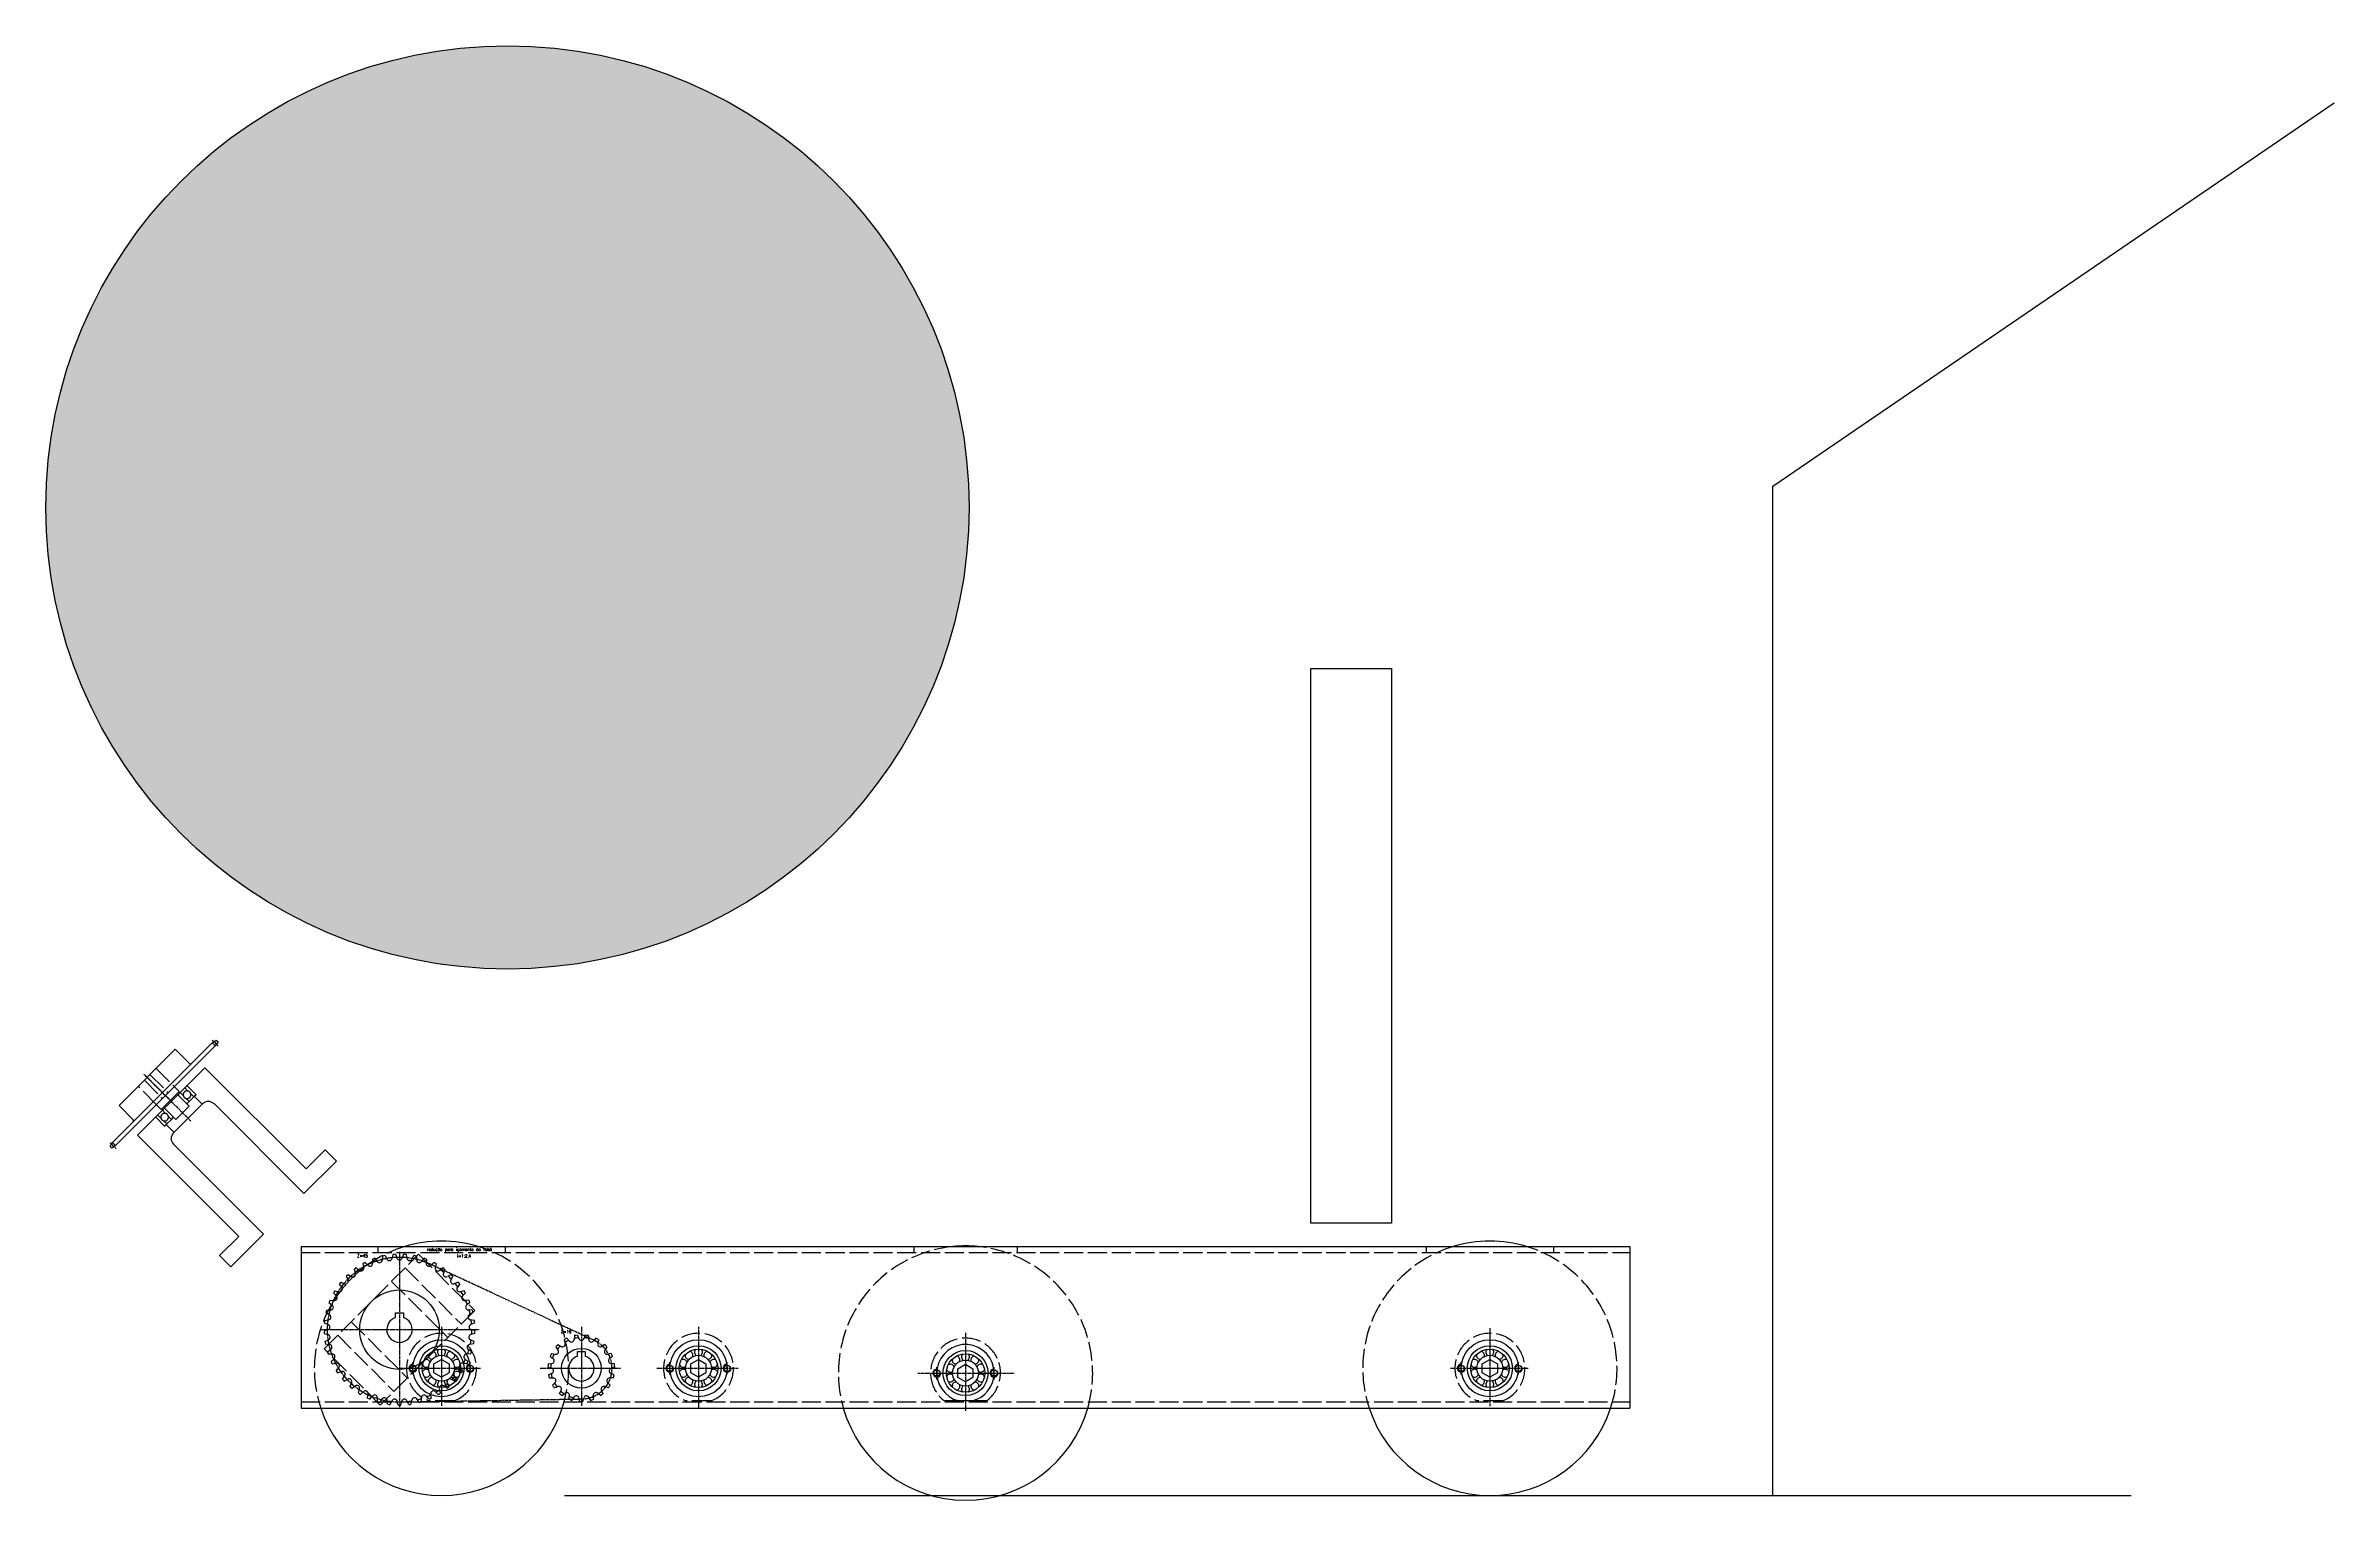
# Model space of a CAD drawing. Extents: x -2365 to 476, y -281 to 1709.
# Drawn here: x -963 to 476, y 794 to 1709 of the extents above; entities that cross this region are included whole.
import ezdxf

# ---------------------------------------------------------------- set-up
doc = ezdxf.new("R2010")
doc.units = 0
doc.linetypes.add('DASHED', pattern=[15, 12, -3])
doc.linetypes.add('DOT_CENTER', pattern=[2, 1.25, -0.25, 0.25, -0.25])
doc.layers.get('0').update_dxf_attribs({"linetype": 'CONTINUOUS'})
doc.layers.add('1', color=7, linetype='CONTINUOUS')
doc.styles.add('CONVERTER_1', font='txt.shx', dxfattribs={"width": 0.9, "oblique": 15})

# ---------------------------------------------------------------- blocks, each defined once
blk = doc.blocks.new('N__76', base_point=(-790.5, 852.2))
at = {"layer": '1', "color": 4, "linetype": 'DOT_CENTER'}
for p, q in [((-740.8, 950.6), (-740.8, 852.2)), ((-790.5, 901.7), (-690.6, 901.7))]:
    blk.add_line(p, q, dxfattribs=at)
at = {"layer": '1', "color": 7, "linetype": 'Continuous'}
for p, q in [((-773.2, 936.4), (-771, 935.1)), ((-769.4, 939.7), (-768.5, 937.2)), ((-768.1, 940.6), (-766, 939)), ((-763.9, 943.3), (-763.3, 940.7)), ((-762.4, 944), (-760.6, 942.1)), ((-757.8, 946.1), (-757.7, 943.4)), ((-756.3, 946.6), (-754.8, 944.5)), ((-751.5, 948), (-751.7, 945.4)), ((-749.9, 948.3), (-748.7, 946)), ((-745, 949), (-745.5, 946.5)), ((-743.3, 949.1), (-742.4, 946.7)), ((-738.3, 949.1), (-739.2, 946.7)), ((-736.7, 949), (-736.2, 946.5)), ((-731.8, 948.3), (-733, 946)), ((-730.2, 948), (-730, 945.4)), ((-725.4, 946.6), (-726.9, 944.5)), ((-723.8, 946.1), (-724, 943.4)), ((-719.3, 944), (-721.1, 942.1)), ((-717.8, 943.3), (-718.4, 940.7)), ((-713.6, 940.6), (-715.7, 939)), ((-712.3, 939.7), (-713.2, 937.2)), ((-708.4, 936.4), (-710.7, 935.1)), ((-782.4, 924.8), (-780.5, 922.9)), ((-781.6, 926.2), (-779, 925.5)), ((-778.8, 930.3), (-777.2, 928.2)), ((-777.8, 931.6), (-775.3, 930.6)), ((-774.4, 935.3), (-773.2, 933)), ((-707.3, 935.3), (-708.5, 933)), ((-703.9, 931.6), (-706.4, 930.6)), ((-702.9, 930.3), (-704.5, 928.2)), ((-700.1, 926.2), (-702.7, 925.5)), ((-699.3, 924.8), (-701.1, 922.9)), ((-788, 907.5), (-785.4, 907.9)), ((-787.1, 912.4), (-784.8, 911.1)), ((-786.7, 914), (-784.1, 914.1)), ((-785.2, 918.7), (-783.1, 917.1)), ((-784.6, 920.3), (-781.9, 920)), ((-743.3, 909.3), (-743.3, 912.3)), ((-743.3, 912.3), (-738.3, 912.3)), ((-738.3, 912.3), (-738.3, 909.3)), ((-697.1, 920.3), (-699.7, 920)), ((-696.5, 918.7), (-698.6, 917.1)), ((-695, 914), (-697.6, 914.1)), ((-694.6, 912.4), (-696.8, 911.1)), ((-693.7, 907.5), (-696.3, 907.9)), ((-788.3, 900.9), (-785.8, 901.7)), ((-788.3, 899.2), (-785.7, 898.6)), ((-788.2, 905.9), (-785.7, 904.9)), ((-787.7, 894.3), (-785.4, 895.4)), ((-693.9, 894.3), (-696.3, 895.4)), ((-693.5, 905.9), (-696, 904.9)), ((-693.4, 899.2), (-696, 898.6)), ((-693.3, 900.9), (-695.8, 901.7)), ((-787.5, 892.7), (-784.8, 892.4)), ((-786.3, 887.8), (-784.1, 889.3)), ((-785.8, 886.3), (-783.1, 886.4)), ((-783.9, 881.6), (-781.9, 883.4)), ((-783.2, 880.2), (-780.6, 880.6)), ((-698.5, 880.2), (-701.1, 880.6)), ((-697.8, 881.6), (-699.7, 883.4)), ((-695.9, 886.3), (-698.6, 886.4)), ((-695.4, 887.8), (-697.6, 889.3)), ((-694.2, 892.7), (-696.8, 892.4)), ((-780.7, 875.8), (-779, 877.8)), ((-779.8, 874.5), (-777.2, 875.3)), ((-776.7, 870.5), (-775.3, 872.8)), ((-775.6, 869.3), (-773.2, 870.5)), ((-772, 865.9), (-770.9, 868.3)), ((-770.7, 864.8), (-768.6, 866.3)), ((-766.7, 861.9), (-766, 864.4)), ((-715, 861.9), (-715.7, 864.4)), ((-710.9, 864.8), (-713.1, 866.3)), ((-709.7, 865.9), (-710.8, 868.3)), ((-706.1, 869.3), (-708.5, 870.5)), ((-705, 870.5), (-706.4, 872.8)), ((-701.9, 874.5), (-704.4, 875.3)), ((-701, 875.8), (-702.7, 877.8)), ((-765.3, 861), (-763.4, 862.8)), ((-760.9, 858.7), (-760.5, 861.3)), ((-759.4, 858), (-757.7, 860)), ((-754.7, 856.3), (-754.7, 858.9)), ((-753.1, 855.8), (-751.7, 858.1)), ((-748.3, 854.8), (-748.6, 857.4)), ((-746.6, 854.6), (-745.6, 857)), ((-741.7, 854.2), (-742.4, 856.8)), ((-740, 854.2), (-739.3, 856.8)), ((-735, 854.6), (-736.1, 857)), ((-733.4, 854.8), (-733.1, 857.4)), ((-728.5, 855.8), (-729.9, 858.1)), ((-727, 856.3), (-727, 858.9)), ((-722.3, 858), (-724, 860)), ((-720.8, 858.7), (-721.1, 861.3)), ((-716.4, 861), (-718.3, 862.8))]:
    blk.add_line(p, q, dxfattribs=at)
blk.add_circle((-740.8, 901.7), 25, dxfattribs=at)
for centre, radius, start, end in [((-740.8, 901.7), 47.5, 133.0152, 134.9848), ((-770.1, 936.6), 1.7, -120, 20), ((-740.8, 901.7), 47.5, 125.0152, 126.9848), ((-740.8, 901.7), 45.5, 124.2605, 127.7395), ((-765, 940.3), 1.7, -128, 12), ((-740.8, 901.7), 47.5, 117.0152, 118.9848), ((-740.8, 901.7), 45.5, 116.2605, 119.7395), ((-759.4, 943.3), 1.7, -136, 4), ((-740.8, 901.7), 47.5, 109.0152, 110.9848), ((-740.8, 901.7), 45.5, 108.2605, 111.7395), ((-753.4, 945.5), 1.7, -144, -4), ((-740.8, 901.7), 45.5, 100.2605, 103.7395), ((-740.8, 901.7), 47.5, 101.0152, 102.9848), ((-747.2, 946.8), 1.7, -152, -12), ((-740.8, 901.7), 45.5, 92.2605, 95.7395), ((-740.8, 901.7), 47.5, 93.0152, 94.9848), ((-740.8, 947.3), 1.7, -160, -20), ((-740.8, 901.7), 45.5, 84.2605, 87.7395), ((-740.8, 901.7), 47.5, 85.0152, 86.9848), ((-734.5, 946.8), 1.7, -168, -28), ((-740.8, 901.7), 45.5, 76.2605, 79.7395), ((-740.8, 901.7), 47.5, 77.0152, 78.9848), ((-728.3, 945.5), 1.7, -176, -36), ((-740.8, 901.7), 45.5, 68.2605, 71.7395), ((-740.8, 901.7), 47.5, 69.0152, 70.9848), ((-722.3, 943.3), 1.7, 176, -44), ((-740.8, 901.7), 45.5, 60.2605, 63.7395), ((-740.8, 901.7), 47.5, 61.0152, 62.9848), ((-716.7, 940.3), 1.7, 168, -52), ((-740.8, 901.7), 45.5, 52.2605, 55.7395), ((-740.8, 901.7), 47.5, 53.0152, 54.9848), ((-711.6, 936.6), 1.7, 160, -60), ((-740.8, 901.7), 47.5, 45.0152, 46.9848), ((-740.8, 901.7), 47.5, 149.0152, 150.9848), ((-781.8, 921.7), 1.7, -96, 44), ((-740.8, 901.7), 45.5, 148.2605, 151.7395), ((-778.6, 927.2), 1.7, -104, 36), ((-740.8, 901.7), 47.5, 141.0152, 142.9848), ((-740.8, 901.7), 45.5, 140.2605, 143.7395), ((-774.7, 932.2), 1.7, -112, 28), ((-740.8, 901.7), 45.5, 132.2605, 135.7395), ((-740.8, 901.7), 45.5, 44.2605, 47.7395), ((-707, 932.2), 1.7, 152, -68), ((-740.8, 901.7), 45.5, 36.2605, 39.7395), ((-703.1, 927.2), 1.7, 144, -76), ((-740.8, 901.7), 47.5, 37.0152, 38.9848), ((-740.8, 901.7), 45.5, 28.2605, 31.7395), ((-699.9, 921.7), 1.7, 136, -84), ((-740.8, 901.7), 47.5, 29.0152, 30.9848), ((-740.8, 901.7), 47.5, 173.0152, 174.9848), ((-740.8, 901.7), 47.5, 165.0152, 166.9848), ((-740.8, 901.7), 45.5, 172.2605, 175.7395), ((-785.7, 909.6), 1.7, -80, 60), ((-740.8, 901.7), 45.5, 164.2605, 167.7395), ((-740.8, 901.7), 47.5, 157.0152, 158.9848), ((-784.1, 915.8), 1.7, -88, 52), ((-740.8, 901.7), 45.5, 156.2605, 159.7395), ((-740.8, 901.7), 8, 108.21, 71.79), ((-697.5, 915.8), 1.7, 128, -92), ((-740.8, 901.7), 45.5, 20.2605, 23.7395), ((-696, 909.6), 1.7, 120, -100), ((-740.8, 901.7), 47.5, 21.0152, 22.9848), ((-740.8, 901.7), 45.5, 12.2605, 15.7395), ((-740.8, 901.7), 45.5, 4.2605, 7.7395), ((-740.8, 901.7), 47.5, 13.0152, 14.9848), ((-740.8, 901.7), 47.5, 5.0152, 6.9848), ((-740.8, 901.7), 47.5, -178.9848, -177.0152), ((-740.8, 901.7), 47.5, -170.9848, -169.0152), ((-740.8, 901.7), 45.5, -179.7395, -176.2605), ((-740.8, 901.7), 45.5, -171.7395, -168.2605), ((-786.3, 903.3), 1.7, -72, 68), ((-786.1, 897), 1.7, -64, 76), ((-695.5, 897), 1.7, 104, -116), ((-695.3, 903.3), 1.7, 112, -108), ((-740.8, 901.7), 45.5, -11.7395, -8.2605), ((-740.8, 901.7), 45.5, -3.7395, -0.2605), ((-740.8, 901.7), 47.5, -10.9848, -9.0152), ((-740.8, 901.7), 47.5, -2.9848, -1.0152), ((-740.8, 901.7), 47.5, -162.9848, -161.0152), ((-785, 890.7), 1.7, -56, 84), ((-740.8, 901.7), 45.5, -163.7395, -160.2605), ((-740.8, 901.7), 47.5, -154.9848, -153.0152), ((-783.1, 884.7), 1.7, -48, 92), ((-740.8, 901.7), 45.5, -155.7395, -152.2605), ((-780.3, 878.9), 1.7, -40, 100), ((-701.4, 878.9), 1.7, 80, -140), ((-740.8, 901.7), 45.5, -27.7395, -24.2605), ((-698.6, 884.7), 1.7, 88, -132), ((-740.8, 901.7), 47.5, -26.9848, -25.0152), ((-696.6, 890.7), 1.7, 96, -124), ((-740.8, 901.7), 45.5, -19.7395, -16.2605), ((-740.8, 901.7), 47.5, -18.9848, -17.0152), ((-740.8, 901.7), 47.5, -146.9848, -145.0152), ((-740.8, 901.7), 45.5, -147.7395, -144.2605), ((-776.7, 873.7), 1.7, -32, 108), ((-740.8, 901.7), 47.5, -138.9848, -137.0152), ((-740.8, 901.7), 45.5, -139.7395, -136.2605), ((-772.5, 869), 1.7, -24, 116), ((-740.8, 901.7), 47.5, -130.9848, -129.0152), ((-740.8, 901.7), 45.5, -131.7395, -128.2605), ((-767.6, 864.9), 1.7, -16, 124), ((-714.1, 864.9), 1.7, 56, -164), ((-740.8, 901.7), 45.5, -51.7395, -48.2605), ((-709.2, 869), 1.7, 64, -156), ((-740.8, 901.7), 47.5, -50.9848, -49.0152), ((-740.8, 901.7), 45.5, -43.7395, -40.2605), ((-705, 873.7), 1.7, 72, -148), ((-740.8, 901.7), 47.5, -42.9848, -41.0152), ((-740.8, 901.7), 45.5, -35.7395, -32.2605), ((-740.8, 901.7), 47.5, -34.9848, -33.0152), ((-740.8, 901.7), 47.5, -122.9848, -121.0152), ((-740.8, 901.7), 45.5, -123.7395, -120.2605), ((-762.2, 861.5), 1.7, -8, 132), ((-740.8, 901.7), 47.5, -114.9848, -113.0152), ((-740.8, 901.7), 45.5, -115.7395, -112.2605), ((-756.4, 858.9), 1.7, 0, 140), ((-740.8, 901.7), 45.5, -107.7395, -104.2605), ((-740.8, 901.7), 47.5, -106.9848, -105.0152), ((-750.3, 857.2), 1.7, 8, 148), ((-740.8, 901.7), 45.5, -99.7395, -96.2605), ((-740.8, 901.7), 47.5, -98.9848, -97.0152), ((-744, 856.3), 1.7, 16, 156), ((-740.8, 901.7), 45.5, -91.7395, -88.2605), ((-740.8, 901.7), 47.5, -90.9848, -89.0152), ((-737.7, 856.3), 1.7, 24, 164), ((-740.8, 901.7), 45.5, -83.7395, -80.2605), ((-740.8, 901.7), 47.5, -82.9848, -81.0152), ((-731.4, 857.2), 1.7, 32, 172), ((-740.8, 901.7), 45.5, -75.7395, -72.2605), ((-740.8, 901.7), 47.5, -74.9848, -73.0152), ((-725.3, 858.9), 1.7, 40, 180), ((-740.8, 901.7), 45.5, -67.7395, -64.2605), ((-740.8, 901.7), 47.5, -66.9848, -65.0152), ((-719.5, 861.5), 1.7, 48, -172), ((-740.8, 901.7), 45.5, -59.7395, -56.2605), ((-740.8, 901.7), 47.5, -58.9848, -57.0152)]:
    blk.add_arc(centre, radius, start, end, dxfattribs=at)
at = {"layer": '1', "color": 3, "style": 'CONVERTER_1', "width": 0.9}
for s, p in [('redução para içamento do robô', (-723.5, 951.2)), ('Z=45', (-767.4, 947.2)), ('i=1:2,4', (-704.6, 947))]:
    blk.add_text(s, height=2, dxfattribs=at).set_placement(p)
blk = doc.blocks.new('L__77', base_point=(-652.4, 853.6))
at = {"layer": '1', "color": 7, "linetype": 'Continuous'}
for p, q in [((-637.3, 895.4), (-636.6, 893.1)), ((-635.5, 896.3), (-633.9, 894.5)), ((-630.8, 897.9), (-631, 895.5)), ((-628.9, 898.2), (-628, 896)), ((-623.9, 898.2), (-624.8, 896)), ((-622, 897.9), (-621.8, 895.5)), ((-617.3, 896.3), (-618.8, 894.5)), ((-615.5, 895.4), (-616.2, 893.1)), ((-647.2, 880.1), (-644.9, 880.4)), ((-646, 884.9), (-644.1, 883.5)), ((-645.2, 886.7), (-642.9, 886.3)), ((-642.5, 890.9), (-641.1, 888.9)), ((-641.1, 892.3), (-639.1, 891.1)), ((-628.9, 888), (-623.9, 888)), ((-628.9, 885), (-628.9, 888)), ((-623.9, 888), (-623.9, 885)), ((-611.6, 892.3), (-613.7, 891.1)), ((-610.3, 890.9), (-611.6, 888.9)), ((-607.6, 886.7), (-609.9, 886.3)), ((-606.8, 884.9), (-608.7, 883.5)), ((-605.6, 880.1), (-607.9, 880.4)), ((-647.4, 878.1), (-645.1, 877.4)), ((-647, 873.2), (-644.9, 874.3)), ((-646.5, 871.3), (-644.1, 871.3)), ((-644.5, 866.8), (-642.8, 868.4)), ((-643.4, 865.1), (-641.2, 865.9)), ((-609.4, 865.1), (-611.6, 865.9)), ((-608.3, 866.8), (-609.9, 868.4)), ((-606.3, 871.3), (-608.7, 871.3)), ((-605.8, 873.2), (-607.9, 874.3)), ((-605.4, 878.1), (-607.7, 877.4)), ((-640.1, 861.4), (-639, 863.6)), ((-638.5, 860.2), (-636.7, 861.7)), ((-634.2, 857.9), (-633.9, 860.2)), ((-632.3, 857.2), (-631, 859.2)), ((-627.4, 856.4), (-627.9, 858.7)), ((-625.4, 856.4), (-624.9, 858.7)), ((-620.5, 857.2), (-621.8, 859.2)), ((-618.6, 857.9), (-618.9, 860.2)), ((-614.3, 860.2), (-616.1, 861.7)), ((-612.7, 861.4), (-613.7, 863.6))]:
    blk.add_line(p, q, dxfattribs=at)
at = {"layer": '1', "color": 4, "linetype": 'DOT_CENTER'}
for p, q in [((-626.4, 903.5), (-626.4, 853.6)), ((-652.4, 877.4), (-601.8, 877.4))]:
    blk.add_line(p, q, dxfattribs=at)
at = {"layer": '1', "color": 7, "linetype": 'Continuous'}
blk.add_circle((-626.4, 877.4), 12.5, dxfattribs=at)
for centre, radius, start, end in [((-638.2, 892.6), 1.7, -120.1053, 15.8947), ((-626.4, 877.4), 21, 115.6903, 121.1518), ((-626.4, 877.4), 19.3, 114.3002, 122.542), ((-632.7, 895.6), 1.7, -139.0526, -3.0526), ((-626.4, 877.4), 19.3, 95.3528, 103.5946), ((-626.4, 877.4), 21, 96.7429, 102.2045), ((-626.4, 896.7), 1.7, -158, -22), ((-626.4, 877.4), 19.3, 76.4054, 84.6472), ((-626.4, 877.4), 21, 77.7955, 83.2571), ((-620.1, 895.6), 1.7, -176.9474, -40.9474), ((-626.4, 877.4), 19.3, 57.458, 65.6998), ((-626.4, 877.4), 21, 58.8482, 64.3097), ((-614.5, 892.6), 1.7, 164.1053, -59.8947), ((-626.4, 877.4), 21, 172.5324, 177.9939), ((-626.4, 877.4), 21, 153.585, 159.0466), ((-626.4, 877.4), 19.3, 171.1423, 179.3841), ((-645.1, 882.1), 1.7, -82.2105, 53.7895), ((-626.4, 877.4), 19.3, 152.1949, 160.4367), ((-642.5, 887.9), 1.7, -101.1579, 34.8421), ((-626.4, 877.4), 21, 134.6377, 140.0992), ((-626.4, 877.4), 19.3, 133.2475, 141.4893), ((-626.4, 877.4), 8, 108.21, 71.79), ((-626.4, 877.4), 19.3, 38.5107, 46.7525), ((-610.2, 887.9), 1.7, 145.1579, -78.8421), ((-626.4, 877.4), 21, 39.9008, 45.3623), ((-607.7, 882.1), 1.7, 126.2105, -97.7895), ((-626.4, 877.4), 19.3, 19.5633, 27.8051), ((-626.4, 877.4), 21, 20.9534, 26.415), ((-626.4, 877.4), 19.3, 0.6159, 8.8577), ((-626.4, 877.4), 21, 2.0061, 7.4676), ((-626.4, 877.4), 21, -168.5202, -163.0587), ((-626.4, 877.4), 19.3, -169.9104, -161.6686), ((-645.6, 875.8), 1.7, -63.2632, 72.7368), ((-626.4, 877.4), 21, -149.5729, -144.1113), ((-644.1, 869.6), 1.7, -44.3158, 91.6842), ((-626.4, 877.4), 19.3, -150.963, -142.7212), ((-640.6, 864.3), 1.7, -25.3684, 110.6316), ((-612.2, 864.3), 1.7, 69.3684, -154.6316), ((-626.4, 877.4), 19.3, -37.2788, -29.037), ((-608.7, 869.6), 1.7, 88.3158, -135.6842), ((-626.4, 877.4), 21, -35.8887, -30.4271), ((-607.2, 875.8), 1.7, 107.2632, -116.7368), ((-626.4, 877.4), 19.3, -18.3314, -10.0896), ((-626.4, 877.4), 21, -16.9413, -11.4798), ((-626.4, 877.4), 21, -130.6255, -125.164), ((-626.4, 877.4), 19.3, -132.0156, -123.7738), ((-635.6, 860.4), 1.7, -6.4211, 129.5789), ((-626.4, 877.4), 21, -111.6781, -106.2166), ((-626.4, 877.4), 19.3, -113.0683, -104.8265), ((-629.6, 858.4), 1.7, 12.5263, 148.5263), ((-626.4, 877.4), 19.3, -94.1209, -85.8791), ((-626.4, 877.4), 21, -92.7308, -87.2692), ((-623.2, 858.4), 1.7, 31.4737, 167.4737), ((-626.4, 877.4), 19.3, -75.1735, -66.9317), ((-626.4, 877.4), 21, -73.7834, -68.3219), ((-617.2, 860.4), 1.7, 50.4211, -173.5789), ((-626.4, 877.4), 19.3, -56.2262, -47.9844), ((-626.4, 877.4), 21, -54.836, -49.3745)]:
    blk.add_arc(centre, radius, start, end, dxfattribs=at)
at = {"layer": '1', "color": 3, "style": 'CONVERTER_1', "width": 0.9}
blk.add_text('Z=19', height=2, dxfattribs=at).set_placement((-639.3, 899.4))
blk = doc.blocks.new('TOP__78', base_point=(-446.3, 541.3))
at = {"layer": '1', "color": 7, "linetype": 'Continuous'}
for p, q in [((-802.7, 954), (33.3, 954)), ((-802.7, 954), (-802.7, 852.4)), ((33.3, 954), (33.3, 852.4)), ((-557.5, 880.1), (-552.7, 882.9)), ((-557.5, 874.6), (-557.5, 880.1)), ((-552.7, 882.9), (-548, 880.1)), ((-548, 880.1), (-548, 874.6)), ((-389.5, 877.1), (-384.7, 879.9)), ((-384.7, 879.9), (-380, 877.1)), ((-59.6, 880.1), (-54.8, 882.9)), ((-59.6, 874.6), (-59.6, 880.1)), ((-54.8, 882.9), (-50, 880.1)), ((-50, 880.1), (-50, 874.6)), ((-552.7, 871.9), (-557.5, 874.6)), ((-548, 874.6), (-552.7, 871.9)), ((-389.5, 871.6), (-389.5, 877.1)), ((-384.7, 868.9), (-389.5, 871.6)), ((-380, 871.6), (-384.7, 868.9)), ((-380, 877.1), (-380, 871.6)), ((-54.8, 871.9), (-59.6, 874.6)), ((-50, 874.6), (-54.8, 871.9)), ((-802.7, 852.4), (33.3, 852.4)), ((-380.5, 856.9), (-389, 856.9))]:
    blk.add_line(p, q, dxfattribs=at)
at = {"layer": '1', "color": 4, "linetype": 'DASHED'}
for p, q in [((-754.4, 954), (-754.4, 950.2)), ((-674.4, 954), (-674.4, 950.2)), ((-417.2, 954), (-417.2, 950.2)), ((-352.2, 954), (-352.2, 950.2)), ((-94.8, 954), (-94.8, 950.2)), ((-14.8, 954), (-14.8, 950.2)), ((-802.7, 950.2), (33.3, 950.2)), ((-719.2, 880.1), (-714.4, 882.9)), ((-719.2, 874.6), (-719.2, 880.1)), ((-714.4, 882.9), (-709.6, 880.1)), ((-709.6, 880.1), (-709.6, 874.6)), ((-714.4, 871.9), (-719.2, 874.6)), ((-709.6, 874.6), (-714.4, 871.9)), ((-802.7, 856.2), (33.3, 856.2)), ((-706.4, 856.9), (-722.4, 856.9)), ((-544.8, 856.9), (-560.7, 856.9)), ((-389, 856.9), (-398.1, 856.9)), ((-371.4, 856.9), (-380.5, 856.9)), ((-46.8, 856.9), (-62.8, 856.9))]:
    blk.add_line(p, q, dxfattribs=at)
at = {"layer": '1', "color": 4, "linetype": 'DOT_CENTER'}
for p, q in [((-714.4, 903.5), (-714.4, 853.6)), ((-552.7, 903.4), (-552.7, 852.1)), ((-384.7, 899.8), (-384.7, 850.6)), ((-54.8, 902.6), (-54.8, 853.6)), ((-732.4, 873.4), (-732.4, 881.4)), ((-696.4, 873.4), (-696.4, 881.4)), ((-570.7, 873.4), (-570.7, 881.4)), ((-534.7, 873.4), (-534.7, 881.4)), ((-402.7, 870.4), (-402.7, 878.4)), ((-366.7, 870.4), (-366.7, 878.4)), ((-72.8, 873.4), (-72.8, 881.4)), ((-36.8, 873.4), (-36.8, 881.4)), ((-740.4, 877.4), (-689.8, 877.4)), ((-579, 877.4), (-527.6, 877.4)), ((-414.6, 874.4), (-354, 874.4)), ((-79.6, 877.4), (-30.7, 877.4))]:
    blk.add_line(p, q, dxfattribs=at)
at = {"layer": '1', "color": 7, "linetype": 'Continuous'}
for centre, radius in [((-714.4, 877.4), 18), ((-552.7, 877.4), 18), ((-54.8, 877.4), 18), ((-732.4, 877.4), 2), ((-714.4, 877.4), 14.2), ((-714.4, 877.4), 12.1), ((-714.4, 877.4), 8.16), ((-696.4, 877.4), 2), ((-570.7, 877.4), 2), ((-552.7, 877.4), 14.2), ((-552.7, 877.4), 12.1), ((-552.7, 877.4), 8.16), ((-534.7, 877.4), 2), ((-384.7, 874.4), 14.2), ((-384.7, 874.4), 12.1), ((-384.7, 874.4), 8.16), ((-72.8, 877.4), 2), ((-54.8, 877.4), 14.2), ((-54.8, 877.4), 12.1), ((-54.8, 877.4), 8.16), ((-36.8, 877.4), 2), ((-402.7, 874.4), 2), ((-366.7, 874.4), 2)]:
    blk.add_circle(centre, radius, dxfattribs=at)
at = {"layer": '1', "color": 4, "linetype": 'DASHED'}
for centre, radius, start, end in [((-714.4, 877.4), 80, 106.7642, -161.79), ((-714.4, 877.4), 80, -18.21, 73.2358), ((-384.7, 874.4), 80, 95.732, -164.038), ((-384.7, 874.4), 80, -15.962, 84.268), ((-54.8, 877.4), 80, 106.7642, -161.79), ((-54.8, 877.4), 80, -18.21, 73.2358), ((-714.4, 877.4), 22, -68.72, -111.28), ((-552.7, 877.4), 22, -68.72, -111.28), ((-384.7, 874.4), 22, -52.6982, -127.3018), ((-54.8, 877.4), 22, -68.72, -111.28)]:
    blk.add_arc(centre, radius, start, end, dxfattribs=at)
at = {"layer": '1', "color": 7, "linetype": 'Continuous'}
for centre, radius, start, end in [((-714.4, 877.4), 80, 73.2358, 106.7642), ((-384.7, 874.4), 80, 84.268, 95.732), ((-54.8, 877.4), 80, 73.2358, 106.7642), ((-724, 880.5), 2.49, -156.2371, -52.301), ((-724, 880.5), 2.49, 16.301, 120.2371), ((-720.3, 885.6), 2.49, 167.7629, -88.301), ((-720.3, 885.6), 2.49, -19.699, 84.2371), ((-714.4, 887.5), 2.49, 131.7629, -124.301), ((-714.4, 887.5), 2.49, -55.699, 48.2371), ((-708.5, 885.6), 2.49, 95.7629, -160.301), ((-708.5, 885.6), 2.49, -91.699, 12.2371), ((-704.8, 880.5), 2.49, 59.7629, 163.699), ((-704.8, 880.5), 2.49, -127.699, -23.7629), ((-562.3, 880.5), 2.49, -156.2371, -52.301), ((-562.3, 880.5), 2.49, 16.301, 120.2371), ((-558.7, 885.6), 2.49, 167.7629, -88.301), ((-558.7, 885.6), 2.49, -19.699, 84.2371), ((-552.7, 887.5), 2.49, 131.7629, -124.301), ((-552.7, 887.5), 2.49, -55.699, 48.2371), ((-546.8, 885.6), 2.49, 95.7629, -160.301), ((-546.8, 885.6), 2.49, -91.699, 12.2371), ((-543.1, 880.5), 2.49, 59.7629, 163.699), ((-543.1, 880.5), 2.49, -127.699, -23.7629), ((-384.7, 874.4), 18, 0, -103.5362), ((-394.3, 877.5), 2.49, 16.301, 120.2371), ((-390.7, 882.6), 2.49, 167.7629, -88.301), ((-390.7, 882.6), 2.49, -19.699, 84.2371), ((-384.7, 884.5), 2.49, 131.7629, -124.301), ((-384.7, 884.5), 2.49, -55.699, 48.2371), ((-378.8, 882.6), 2.49, 95.7629, -160.301), ((-378.8, 882.6), 2.49, -91.699, 12.2371), ((-375.1, 877.5), 2.49, 59.7629, 163.699), ((-64.4, 880.5), 2.49, -156.2371, -52.301), ((-64.4, 880.5), 2.49, 16.301, 120.2371), ((-60.7, 885.6), 2.49, 167.7629, -88.301), ((-60.7, 885.6), 2.49, -19.699, 84.2371), ((-54.8, 887.5), 2.49, 131.7629, -124.301), ((-54.8, 887.5), 2.49, -55.699, 48.2371), ((-48.9, 885.6), 2.49, 95.7629, -160.301), ((-48.9, 885.6), 2.49, -91.699, 12.2371), ((-45.2, 880.5), 2.49, 59.7629, 163.699), ((-45.2, 880.5), 2.49, -127.699, -23.7629), ((-724, 874.3), 2.49, 52.301, 156.2371), ((-724, 874.3), 2.49, -120.2371, -16.301), ((-720.3, 869.2), 2.49, 88.301, -167.7629), ((-720.3, 869.2), 2.49, -84.2371, 19.699), ((-714.4, 867.3), 2.49, 124.301, -131.7629), ((-714.4, 867.3), 2.49, -48.2371, 55.699), ((-708.5, 869.2), 2.49, 160.301, -95.7629), ((-708.5, 869.2), 2.49, -12.2371, 91.699), ((-704.8, 874.3), 2.49, -163.699, -59.7629), ((-704.8, 874.3), 2.49, 23.7629, 127.699), ((-562.3, 874.3), 2.49, 52.301, 156.2371), ((-562.3, 874.3), 2.49, -120.2371, -16.301), ((-558.7, 869.2), 2.49, 88.301, -167.7629), ((-558.7, 869.2), 2.49, -84.2371, 19.699), ((-552.7, 867.3), 2.49, 124.301, -131.7629), ((-552.7, 867.3), 2.49, -48.2371, 55.699), ((-546.8, 869.2), 2.49, 160.301, -95.7629), ((-546.8, 869.2), 2.49, -12.2371, 91.699), ((-543.1, 874.3), 2.49, -163.699, -59.7629), ((-543.1, 874.3), 2.49, 23.7629, 127.699), ((-394.3, 877.5), 2.49, -156.2371, -52.301), ((-394.3, 871.3), 2.49, 52.301, 156.2371), ((-394.3, 871.3), 2.49, -120.2371, -16.301), ((-390.7, 866.2), 2.49, 88.301, -167.7629), ((-390.7, 866.2), 2.49, -84.2371, 19.699), ((-384.7, 864.3), 2.49, 124.301, -131.7629), ((-384.7, 864.3), 2.49, -48.2371, 55.699), ((-378.8, 866.2), 2.49, 160.301, -95.7629), ((-384.7, 874.4), 18, -76.4638, 0), ((-378.8, 866.2), 2.49, -12.2371, 91.699), ((-375.1, 871.3), 2.49, -163.699, -59.7629), ((-375.1, 877.5), 2.49, -127.699, -23.7629), ((-375.1, 871.3), 2.49, 23.7629, 127.699), ((-64.4, 874.3), 2.49, 52.301, 156.2371), ((-64.4, 874.3), 2.49, -120.2371, -16.301), ((-60.7, 869.2), 2.49, 88.301, -167.7629), ((-60.7, 869.2), 2.49, -84.2371, 19.699), ((-54.8, 867.3), 2.49, 124.301, -131.7629), ((-54.8, 867.3), 2.49, -48.2371, 55.699), ((-48.9, 869.2), 2.49, 160.301, -95.7629), ((-48.9, 869.2), 2.49, -12.2371, 91.699), ((-45.2, 874.3), 2.49, -163.699, -59.7629), ((-45.2, 874.3), 2.49, 23.7629, 127.699), ((-714.4, 877.4), 80, -161.79, -18.21), ((-384.7, 874.4), 80, -164.038, -15.962), ((-54.8, 877.4), 80, -161.79, -18.21)]:
    blk.add_arc(centre, radius, start, end, dxfattribs=at)
at = {"layer": '1', "color": 4, "linetype": 'Continuous'}
for centre in [(-732.4, 877.4), (-696.4, 877.4), (-570.7, 877.4), (-534.7, 877.4), (-72.8, 877.4), (-36.8, 877.4), (-402.7, 874.4), (-366.7, 874.4)]:
    blk.add_arc(centre, 2.5, 90, 0, dxfattribs=at)
blk = doc.blocks.new('J__168', base_point=(-859.7, 1160.2))
at = {"layer": '1', "color": 7, "linetype": 'Continuous'}
for p, q in [((-921.3, 1019.5), (-858.6, 1082.1)), ((-919.4, 1017.5), (-856.7, 1080.2)), ((-858.6, 1082.1), (-856.1, 1083.8)), ((-855, 1082.7), (-856.7, 1080.2)), ((-856.1, 1083.8), (-855, 1082.7)), ((-917.2, 1042.7), (-881.9, 1078.1)), ((-881.9, 1078.1), (-873, 1069.2)), ((-908.3, 1033.8), (-917.2, 1042.7)), ((-922.9, 1017), (-921.3, 1019.5)), ((-921.8, 1015.9), (-922.9, 1017)), ((-919.4, 1017.5), (-921.8, 1015.9))]:
    blk.add_line(p, q, dxfattribs=at)
at = {"layer": '1', "color": 4, "linetype": 'DOT_CENTER'}
for p, q in [((-858.6, 1083.9), (-854.7, 1080)), ((-885.8, 1046.7), (-901.5, 1062.4)), ((-919.1, 1015.6), (-923, 1019.5))]:
    blk.add_line(p, q, dxfattribs=at)
at = {"layer": '1', "color": 4, "linetype": 'DASHED'}
for p, q in [((-858.6, 1082.1), (-856.7, 1080.2)), ((-893.9, 1066.1), (-882.4, 1054.5)), ((-893.7, 1043.2), (-905.2, 1054.8)), ((-901.3, 1058.6), (-889.8, 1047.1)), ((-897.8, 1062.2), (-886.2, 1050.7)), ((-919.4, 1017.5), (-921.3, 1019.5))]:
    blk.add_line(p, q, dxfattribs=at)
at = {"layer": '1', "color": 7, "linetype": 'Continuous'}
for centre, start, end in [((-872.2, 1069.9), -135, -45), ((-909, 1033.1), -45, 45)]:
    blk.add_arc(centre, 1, start, end, dxfattribs=at)
blk = doc.blocks.new('TOP__169', base_point=(-723.7, 2047.8))
at = {"layer": '1'}
blk.add_blockref('J__168', (-859.7, 1160.2), dxfattribs=at)
blk = doc.blocks.new('TOP__170', base_point=(-779, 1131.5))
blk.add_blockref('TOP__169', (-723.7, 2047.8))
blk = doc.blocks.new('TOP__171', base_point=(-809.9, 1114.4))
blk.add_blockref('TOP__170', (-779, 1131.5))

msp = doc.modelspace()

# ---------------------------------------------------------------- hatches: boundary and pattern name
at = {"linetype": 'Continuous', "true_color": 0xc8c92d}
h = msp.add_hatch(color=52, dxfattribs=at)
h.dxf.hatch_style = 1
h.paths.add_polyline_path([(-382.5, 1419, 1), (-963.4, 1419, 1)])

# ---------------------------------------------------------------- linework, layer by layer
at = {"linetype": 'Continuous'}
msp.add_circle((-672.9, 1419), 290.4, dxfattribs=at)
at = {"layer": '1', "color": 7, "linetype": 'Continuous'}
for p, q in [((123.3, 1432.4), (476.4, 1673.5)), ((123.3, 797.4), (123.3, 1432.4)), ((-167.5, 968.7), (-167.5, 1317.6)), ((-167.5, 1317.6), (-116.7, 1317.6)), ((-116.7, 1317.6), (-116.7, 968.7)), ((-905.6, 1024.1), (-863.2, 1066.5)), ((-863.2, 1066.5), (-799.5, 1002.8)), ((-890.8, 1040.3), (-879.5, 1051.6)), ((-879.5, 1051.6), (-882.4, 1054.5)), ((-879.1, 1050.6), (-879.8, 1051.3)), ((-890.8, 1040.3), (-893.7, 1043.2)), ((-889.7, 1040), (-890.4, 1040.7)), ((-864.6, 1043.9), (-883, 1025.5)), ((-801, 987.3), (-857.5, 1043.9)), ((-842, 960.4), (-905.6, 1024.1)), ((-883, 1018.4), (-826.4, 961.8)), ((-787.5, 1014.9), (-799.5, 1002.8)), ((-780.5, 1007.8), (-787.5, 1014.9)), ((-780.5, 1007.8), (-801, 987.3)), ((-116.7, 968.7), (-167.5, 968.7)), ((-854, 948.4), (-842, 960.4)), ((-846.9, 941.3), (-826.4, 961.8)), ((-846.9, 941.3), (-854, 948.4)), ((-637, 797.4), (348.7, 797.4))]:
    msp.add_line(p, q, dxfattribs=at)
at = {"layer": '1', "color": 4, "linetype": 'DOT_CENTER'}
for p, q in [((-901.2, 1062), (-872.1, 1033)), ((-618.3, 894.9), (-721.6, 943)), ((-740.1, 856.2), (-626.1, 858.1))]:
    msp.add_line(p, q, dxfattribs=at)
at = {"layer": '1', "color": 4, "linetype": 'DASHED'}
for p, q in [((-873.9, 1051.8), (-875.9, 1053.8)), ((-874.2, 1054.9), (-874.5, 1055.2)), ((-869.1, 1049.8), (-874.2, 1054.9)), ((-891, 1034.8), (-892.9, 1036.7)), ((-888, 1037.7), (-890, 1039.7)), ((-881.6, 1034), (-888.6, 1041)), ((-881.6, 1034), (-873.1, 1042.4)), ((-880.2, 1049.5), (-873.1, 1042.4)), ((-876.8, 1048.9), (-878.8, 1050.9)), ((-875.1, 1047.2), (-873.1, 1045.2)), ((-874.5, 1043.9), (-873.1, 1045.2)), ((-873.1, 1045.2), (-870.2, 1048.2)), ((-872.2, 1050.1), (-870.2, 1048.2)), ((-870.2, 1048.2), (-869.9, 1048.5)), ((-869.9, 1048.5), (-869.1, 1049.3)), ((-869.9, 1048.5), (-865, 1043.5)), ((-869.1, 1049.8), (-868.8, 1049.5)), ((-868.8, 1049.5), (-869.1, 1049.3)), ((-894.3, 1035.4), (-894, 1035.6)), ((-894, 1035.1), (-894.3, 1035.4)), ((-894, 1035.1), (-888.9, 1030)), ((-889.3, 1033.1), (-887.3, 1031.1)), ((-888.9, 1030), (-888.6, 1029.7)), ((-888.4, 1030), (-888.6, 1029.7)), ((-888.4, 1030), (-887.6, 1030.8)), ((-887.6, 1030.8), (-887.3, 1031.1)), ((-887.6, 1030.8), (-882.6, 1025.8)), ((-887.3, 1031.1), (-884.3, 1034)), ((-886.3, 1036), (-884.3, 1034)), ((-884.3, 1034), (-883, 1035.4)), ((-788.2, 889.7), (-728.8, 949.1)), ((-737.3, 940.6), (-701.9, 905.2)), ((-728.8, 949.1), (-693.5, 913.7)), ((-745.8, 932.1), (-710.4, 896.8)), ((-693.5, 913.7), (-752.9, 854.3)), ((-779.7, 898.2), (-744.4, 862.8)), ((-771.2, 906.7), (-735.9, 871.3)), ((-752.9, 854.3), (-788.2, 889.7))]:
    msp.add_line(p, q, dxfattribs=at)
for centre, radius, start, end in [((-874.5, 1049.5), 2.4, 75, -165), ((-874.5, 1054.7), 0.36, 45, 135), ((-874.5, 1049.5), 2.4, 15, 75), ((-888.6, 1035.4), 2.4, 75, -165), ((-888.6, 1040.5), 0.36, 45, 135), ((-888.6, 1035.4), 2.4, 15, 75), ((-879.6, 1049.5), 0.36, 135, -135), ((-874.5, 1049.5), 2.4, -165, -105), ((-874.5, 1049.5), 2.4, -105, 15), ((-874.5, 1044.4), 0.36, -135, -45), ((-869.4, 1049.5), 0.36, -45, 45), ((-893.8, 1035.4), 0.36, 135, -135), ((-888.6, 1035.4), 2.4, -165, -105), ((-888.6, 1035.4), 2.4, -105, 15), ((-888.6, 1030.2), 0.36, -135, -45), ((-883.5, 1035.4), 0.36, -45, 45)]:
    msp.add_arc(centre, radius, start, end, dxfattribs=at)
at = {"layer": '1', "color": 7, "linetype": 'Continuous'}
for centre, start, end in [((-861.1, 1040.3), 45, 135), ((-879.5, 1021.9), 135, -135)]:
    msp.add_arc(centre, 5, start, end, dxfattribs=at)
at = {"layer": '1', "color": 4, "linetype": 'DOT_CENTER'}
for centre, radius, start, end in [((-740.8, 901.7), 45.5, 65.0348, -89.0348), ((-626.4, 877.4), 19.3, -89.0348, 65.0348)]:
    msp.add_arc(centre, radius, start, end, dxfattribs=at)

# ---------------------------------------------------------------- block references
for name, p in [('TOP__171', (-809.9, 1114.4)), ('TOP__78', (-446.3, 541.3))]:
    msp.add_blockref(name, p)
at = {"layer": '1'}
for name, p in [('N__76', (-790.5, 852.2)), ('L__77', (-652.4, 853.6))]:
    msp.add_blockref(name, p, dxfattribs=at)

doc.saveas('drawing.dxf')
